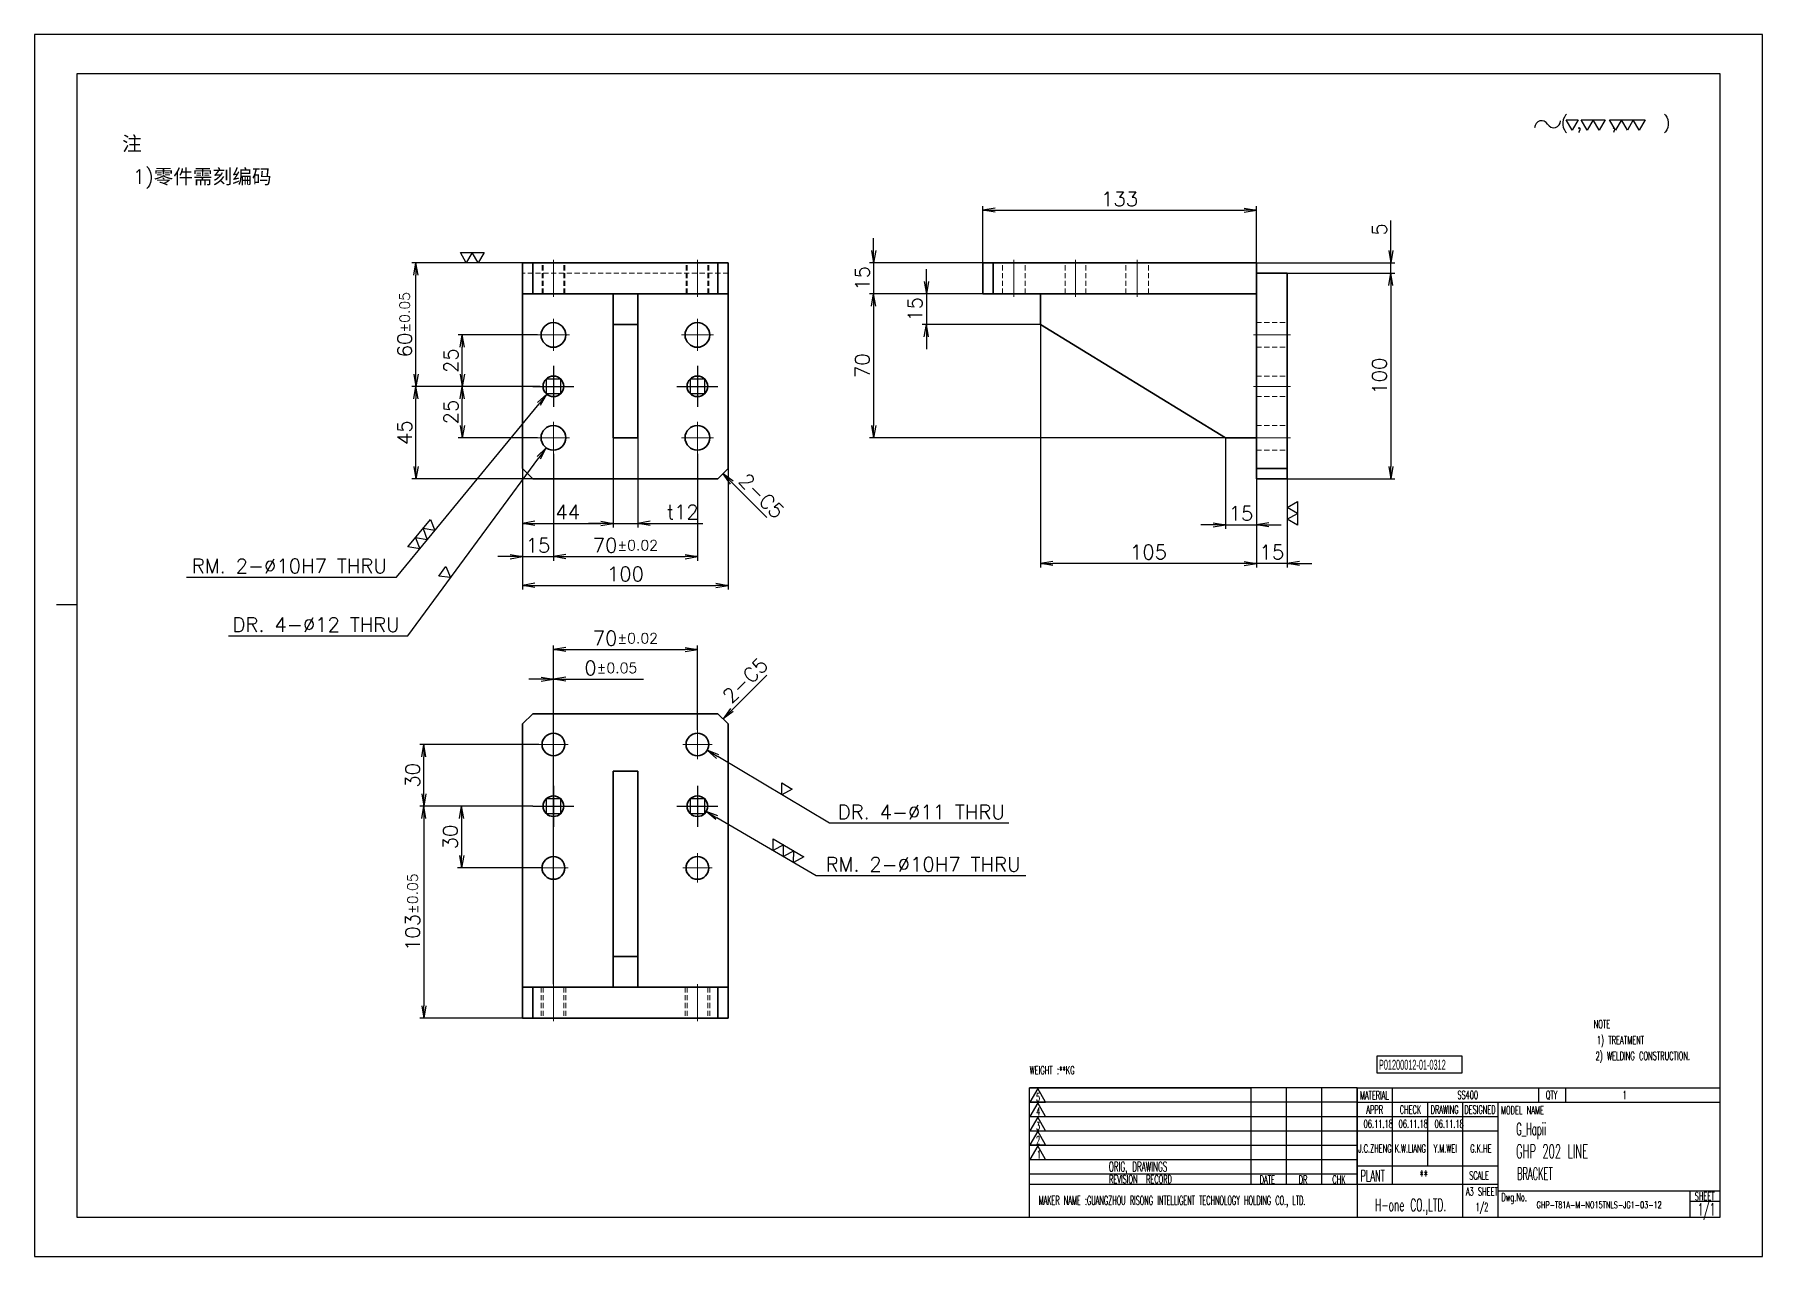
# Model space of a CAD drawing. Header units: millimetres. Extents: x 7914 to 16415, y -883 to 305.
# Drawn here: x 14845 to 15685, y -882 to -288 of the extents above; entities that cross this region are included whole.
import ezdxf
from ezdxf.enums import TextEntityAlignment as Align

# ---------------------------------------------------------------- set-up
doc = ezdxf.new("R2010")
doc.units = ezdxf.units.MM
doc.linetypes.add('CENTER-HOKUTO', pattern=[23, 20, -1, 1, -1])
doc.linetypes.add('HIDDEN-HOKUTO', pattern=[3.8, 2.5, -1.3])
doc.layers.add('AM_7', color=2, linetype='CENTER-HOKUTO', lineweight=30)
doc.layers.add('AM_HID', color=1, linetype='HIDDEN-HOKUTO', lineweight=25)
doc.layers.add('title_frame', color=7, linetype='Continuous')
doc.layers.add('word_dim', color=253, linetype='Continuous')
doc.styles.add('MX_NOTE_STANDARD', font='txt.shx', dxfattribs={"bigfont": 'bigfont.shx'})
doc.styles.get("Standard").update_dxf_attribs({"font": 'romans.shx', "bigfont": 'bigfont.shx'})
doc.dimstyles.new('RS1-2', dxfattribs={"dimscale": 2, "dimtxt": 3.5, "dimasz": 3, "dimexe": 1, "dimexo": 0, "dimgap": 1, "dimtad": 3, "dimdsep": 46, "dimtxsty": 'Standard', "dimblk1": 'OPEN', "dimblk2": 'OPEN', "dimsah": 1, "dimcen": 0, "dimclrd": 256, "dimclre": 256, "dimclrt": 3, "dimadec": 0, "dimazin": 0, "dimtfac": 1, "dimtmove": 0, "dimatfit": 3, "dimldrblk": 'OPEN', "dimfxl": 0, "dimtolj": 1, "dimtzin": 0, "dimarcsym": 0})

msp = doc.modelspace()

# ---------------------------------------------------------------- texts
at = {"ltscale": 2, "char_height": 7, "attachment_point": 1}
for s, insert, width in [('{\\fSimSun|b0|i0|c134|p2;\\C3;注}', (14887.746, -337.623), 20.72938), ('{\\Fromans,bigfont|c134;\\C3;1)\\fSimSun|b0|i0|c134|p2;零件需刻编码}', (14892.877, -353.639), 193.81227)]:
    msp.add_mtext(s, dxfattribs=dict(at, insert=insert, width=width))
at = {"linetype": 'Continuous', "insert": (15565.467, -821.144), "char_height": 6, "width": 101.8, "attachment_point": 4}
msp.add_mtext('{\\W0.5;\\C3;G_Hapii }', dxfattribs=at)
at = {"color": 3, "linetype": 'Continuous', "insert": (15575.378, -855.46), "char_height": 3.2, "width": 74.26275, "attachment_point": 1}
msp.add_mtext('{\\W0.65;GHP-T81A-M-NO15TNLS-JG1-03-12}', dxfattribs=at)
at = {"layer": 'title_frame', "color": 3, "style": 'MX_NOTE_STANDARD'}
for s, height, width, p in [('NOTE', 4, 0.5341, (15603.121, -771.186)), ('1) TREATMENT', 4, 0.5341, (15604.676, -778.979)), ('2) WELDING CONSTRUCTION.', 4, 0.5341, (15604.073, -786.619)), ('WEIGHT :**KG ', 3.92, 0.545, (15328.912, -793.553)), ('SS400', 3.9456, 0.5341, (15536.86, -805.588)), ('1', 3.946, 0.5341, (15617.115, -805.588)), ('06.11.18', 3.8, 0.5341, (15491.287, -819.537)), ('06.11.18', 3.8, 0.5341, (15508.31, -819.537)), ('06.11.18', 3.8, 0.5341, (15525.745, -819.537)), ('GHP 202 LINE', 6.6, 0.5341, (15565.391, -834.283)), ('BRACKET', 5.88, 0.5, (15565.887, -844.811)), ('**', 5.48, 0.5341, (15518.499, -845.646)), ('H-one CO.,LTD.', 6, 0.5341, (15496.825, -860.086)), ('A3 SHEET', 3.9456, 0.5341, (15540.972, -852.538)), ('1/2', 3.9456, 0.5341, (15545.676, -860.047)), ('1/1', 6, 0.5341, (15653.727, -862.233))]:
    msp.add_text(s, height=height, dxfattribs=dict(at, width=width)).set_placement(p)
at = {"layer": 'title_frame', "color": 3, "style": 'MX_NOTE_STANDARD', "width": 0.5341}
for s, p in [('J.C.ZHENG', (15496.777, -832.772)), ('K.W.LIANG', (15513.967, -832.815)), ('Y.M.WEI', (15530.926, -832.808)), ('G.K.HE', (15548.267, -832.815))]:
    msp.add_text(s, height=3.9456, dxfattribs=at).set_placement(p, align=Align.BOTTOM_CENTER)
at = {"layer": 'title_frame', "color": 3, "insert": (15498.733, -786.476), "char_height": 4.9, "width": 8.2214, "attachment_point": 1, "style": 'MX_NOTE_STANDARD'}
msp.add_mtext('{\\f3 of 9 Barcode|b0|i0|c0|p82;\\W0.5;P01200012-01-0312}', dxfattribs=at)
at = {"layer": 'word_dim', "color": 3, "linetype": 'Continuous', "ltscale": 2}
for rotation, p in [(315, (15186.898, -505.635)), (45, (15183.898, -613.753))]:
    msp.add_text('2-C5', height=7, rotation=rotation, dxfattribs=at).set_placement(p)

# ---------------------------------------------------------------- blocks, each defined once
blk = doc.blocks.new('A$C404331B6')
at = {"layer": 'title_frame'}
for p, q in [((0, -31.5), (0, 0)), ((0, 0), (53.9, 0)), ((79.62, 0), (0, 0)), ((53.9, -23.5), (53.9, 0)), ((62.48, -23.5), (62.48, 0)), ((62.48, -23.5), (62.48, 0)), ((71.05, -23.5), (71.05, 0)), ((71.05, -23.5), (71.05, 0)), ((79.62, 0), (79.62, -31.5)), ((79.62, 0), (167.83, 0)), ((88.2, -23.5), (88.2, 0)), ((123.73, 0), (123.73, -3.5)), ((130.3, 0), (130.3, -3.5)), ((53.9, -3.5), (0, -3.5)), ((79.62, -3.5), (0, -3.5)), ((1.98, -0.12), (0.1, -3.45)), ((0.1, -3.45), (3.86, -3.45)), ((1.98, -3.6), (0.1, -6.92)), ((3.86, -3.45), (1.98, -0.12)), ((3.86, -6.92), (1.98, -3.6)), ((79.62, -3.5), (167.83, -3.5)), ((96.78, -18.9), (96.78, -3.5)), ((105.35, -31.5), (105.35, -3.5)), ((113.92, -31.5), (113.92, -3.5)), ((53.9, -7), (0, -7)), ((79.62, -7), (0, -7)), ((0.1, -6.92), (3.86, -6.92)), ((1.98, -7.13), (0.1, -10.45)), ((3.86, -10.45), (1.98, -7.13)), ((113.92, -7), (79.62, -7)), ((53.9, -10.5), (0, -10.5)), ((79.62, -10.5), (0, -10.5)), ((0.1, -10.45), (3.86, -10.45)), ((1.98, -10.54), (0.1, -13.87)), ((3.86, -13.87), (1.98, -10.54)), ((113.92, -10.5), (79.62, -10.5)), ((53.9, -14), (0, -14)), ((79.62, -14), (0, -14)), ((0.1, -13.87), (3.86, -13.87)), ((1.98, -14.07), (0.1, -17.4)), ((3.86, -17.4), (1.98, -14.07)), ((53.9, -17.5), (0, -17.5)), ((79.62, -17.5), (0, -17.5)), ((53.9, -21), (0, -21)), ((79.62, -21), (0, -21)), ((0.1, -17.4), (3.86, -17.4)), ((79.62, -18.9), (113.92, -18.9)), ((79.62, -23.5), (0, -23.5)), ((113.92, -23.5), (79.62, -23.5)), ((113.92, -25), (167.83, -25)), ((160.48, -25), (160.48, -31.5)), ((160.48, -27.5), (167.83, -27.5)), ((167.83, -31.5), (0, -31.5))]:
    blk.add_line(p, q, dxfattribs=at)
at = {"layer": 'title_frame', "color": 3, "style": 'MX_NOTE_STANDARD', "width": 0.5341}
for s, height, p in [('5', 1.92, (1.59, -3.22)), ('MATERIAL', 1.973, (80.3, -2.79)), ('QTY', 1.973, (125.5, -2.7)), ('4', 1.92, (1.59, -6.7)), ('3', 1.92, (1.59, -10.23)), ('APPR', 1.973, (81.89, -6.26)), ('CHECK', 1.973, (89.99, -6.26)), ('DRAWING', 1.973, (97.51, -6.26)), ('DESIGNED', 1.973, (105.7, -6.26)), ('MODEL NAME', 1.973, (114.63, -6.41)), ('2', 1.92, (1.59, -13.64)), ('1', 1.92, (1.78, -17.17)), ('ORIG, DRAWINGS', 2.4112, (19.27, -20.34)), ('PLANT', 2.74, (80.46, -22.73)), ('SCALE', 1.973, (106.88, -22.28)), ('REVISION  RECORD', 1.9728, (19.32, -23.18)), ('DATE', 1.973, (55.94, -23.26)), ('DR', 1.973, (65.43, -23.27)), ('CHK', 1.973, (73.61, -23.23)), ('MAKER NAME :GUANGZHOU RISONG INTELLIGENT TECHNOLOGY HOLDING CO., LTD.', 2.16, (2.22, -28.43)), ('Dwg.No.', 1.973, (114.71, -27.52)), ('SHEET', 1.973, (161.71, -27.29))]:
    blk.add_text(s, height=height, dxfattribs=at).set_placement(p)
blk = doc.blocks.new('shiage0')
at = {"layer": 'word_dim', "color": 3, "linetype": 'Continuous'}
for centre, start, end in [((1.69, 0), 30, 180), ((4.61, 1.69), 210, 0)]:
    blk.add_arc(centre, 1.69, start, end, dxfattribs=at)
blk = doc.blocks.new('10')
at = {"layer": 'title_frame', "color": 3, "linetype": 'Continuous'}
for points in [[(9.63, 2.65), (8.18, 5.15), (11.07, 5.15)], [(13.31, 2.65), (11.86, 5.15), (17.64, 5.15), (16.2, 2.65), (14.75, 5.15)], [(20.17, 2.65), (18.73, 5.15), (27.4, 5.15), (25.95, 2.65), (24.51, 5.15), (23.06, 2.65), (21.62, 5.15)]]:
    blk.add_lwpolyline(points, close=True, dxfattribs=at)
blk.add_blockref('shiage0', (0.52, 3.24), dxfattribs=at)
blk.add_text('( ,   ,     )', height=3, dxfattribs=at).set_placement((6.84, 2.97))
blk = doc.blocks.new('_Open')
at = {"color": 0, "lineweight": -2}
for p, q in [((-1, 0.17), (0, 0)), ((-1, -0.17), (0, 0)), ((0, 0), (-1, 0))]:
    blk.add_line(p, q, dxfattribs=at)
blk = doc.blocks.new('*D218')
at = {"layer": 'DEFPOINTS', "color": 0, "linetype": 'Continuous', "ltscale": 2}
for p in [(15082.4, -499.13), (15182.4, -499.13), (15182.4, -555.9)]:
    blk.add_point(p, dxfattribs=at)
at = {"layer": 'word_dim', "linetype": 'Continuous', "lineweight": -2, "ltscale": 2}
for p, q in [((15082.4, -499.13), (15082.4, -557.9)), ((15182.4, -499.13), (15182.4, -557.9)), ((15088.4, -555.9), (15176.4, -555.9))]:
    blk.add_line(p, q, dxfattribs=at)
at = {"layer": 'word_dim', "linetype": 'Continuous', "lineweight": -2, "ltscale": 2, "xscale": 6, "yscale": 6, "zscale": 6, "rotation": 180}
blk.add_blockref('_Open', (15082.4, -555.9), dxfattribs=at)
at = {"layer": 'word_dim', "linetype": 'Continuous', "lineweight": -2, "ltscale": 2, "xscale": 6, "yscale": 6, "zscale": 6}
blk.add_blockref('_Open', (15182.4, -555.9), dxfattribs=at)
at = {"layer": 'word_dim', "color": 3, "linetype": 'Continuous', "ltscale": 2, "insert": (15132.4, -550.4), "char_height": 7, "attachment_point": 5}
blk.add_mtext('\\A1;100', dxfattribs=at)
blk = doc.blocks.new('*D219')
at = {"layer": 'DEFPOINTS', "color": 0, "linetype": 'Continuous', "ltscale": 2}
for p in [(15454.18, -404.13), (15454.18, -504.13), (15504.49, -504.13)]:
    blk.add_point(p, dxfattribs=at)
at = {"layer": 'word_dim', "linetype": 'Continuous', "lineweight": -2, "ltscale": 2}
for p, q in [((15454.18, -404.13), (15506.49, -404.13)), ((15504.49, -410.13), (15504.49, -498.13)), ((15454.18, -504.13), (15506.49, -504.13))]:
    blk.add_line(p, q, dxfattribs=at)
at = {"layer": 'word_dim', "linetype": 'Continuous', "lineweight": -2, "ltscale": 2, "xscale": 6, "yscale": 6, "zscale": 6}
for p, rotation in [((15504.49, -404.13), 90), ((15504.49, -504.13), 270)]:
    blk.add_blockref('_Open', p, dxfattribs=dict(at, rotation=rotation))
at = {"layer": 'word_dim', "color": 3, "linetype": 'Continuous', "ltscale": 2, "insert": (15498.99, -454.13), "char_height": 7, "attachment_point": 5, "rotation": 90}
blk.add_mtext('\\A1;100', dxfattribs=at)
blk = doc.blocks.new('*D220')
at = {"layer": 'DEFPOINTS', "color": 0, "linetype": 'Continuous', "ltscale": 2}
for p in [(15439.18, -504.13), (15454.18, -504.13), (15439.18, -545.23)]:
    blk.add_point(p, dxfattribs=at)
at = {"layer": 'word_dim', "linetype": 'Continuous', "lineweight": -2, "ltscale": 2}
for p, q in [((15439.18, -504.13), (15439.18, -547.23)), ((15454.18, -504.13), (15454.18, -547.23)), ((15433.18, -545.23), (15427.18, -545.23)), ((15454.18, -545.23), (15439.18, -545.23)), ((15460.18, -545.23), (15466.18, -545.23))]:
    blk.add_line(p, q, dxfattribs=at)
at = {"layer": 'word_dim', "linetype": 'Continuous', "lineweight": -2, "ltscale": 2, "xscale": 6, "yscale": 6, "zscale": 6}
blk.add_blockref('_Open', (15439.18, -545.23), dxfattribs=at)
at = {"layer": 'word_dim', "linetype": 'Continuous', "lineweight": -2, "ltscale": 2, "xscale": 6, "yscale": 6, "zscale": 6, "rotation": 180}
blk.add_blockref('_Open', (15454.18, -545.23), dxfattribs=at)
at = {"layer": 'word_dim', "color": 3, "linetype": 'Continuous', "ltscale": 2, "insert": (15446.68, -539.73), "char_height": 7, "attachment_point": 5}
blk.add_mtext('\\A1;15', dxfattribs=at)
blk = doc.blocks.new('*D221')
at = {"layer": 'DEFPOINTS', "color": 0, "linetype": 'Continuous', "ltscale": 2}
for p in [(15439.18, -373.49), (15439.18, -399.13), (15306.18, -406.63)]:
    blk.add_point(p, dxfattribs=at)
at = {"layer": 'word_dim', "linetype": 'Continuous', "lineweight": -2, "ltscale": 2}
for p, q in [((15306.18, -406.63), (15306.18, -371.49)), ((15312.18, -373.49), (15433.18, -373.49)), ((15439.18, -399.13), (15439.18, -371.49))]:
    blk.add_line(p, q, dxfattribs=at)
at = {"layer": 'word_dim', "linetype": 'Continuous', "lineweight": -2, "ltscale": 2, "xscale": 6, "yscale": 6, "zscale": 6, "rotation": 180}
blk.add_blockref('_Open', (15306.18, -373.49), dxfattribs=at)
at = {"layer": 'word_dim', "linetype": 'Continuous', "lineweight": -2, "ltscale": 2, "xscale": 6, "yscale": 6, "zscale": 6}
blk.add_blockref('_Open', (15439.18, -373.49), dxfattribs=at)
at = {"layer": 'word_dim', "color": 3, "linetype": 'Continuous', "ltscale": 2, "insert": (15372.68, -367.99), "char_height": 7, "attachment_point": 5}
blk.add_mtext('\\A1;133', dxfattribs=at)
blk = doc.blocks.new('*D222')
at = {"layer": 'DEFPOINTS', "color": 0, "linetype": 'Continuous', "ltscale": 2}
for p in [(15306.18, -399.13), (15253.08, -414.13), (15306.18, -414.13)]:
    blk.add_point(p, dxfattribs=at)
at = {"layer": 'word_dim', "linetype": 'Continuous', "lineweight": -2, "ltscale": 2}
for p, q in [((15253.08, -393.13), (15253.08, -387.13)), ((15306.18, -399.13), (15251.08, -399.13)), ((15253.08, -399.13), (15253.08, -414.13)), ((15306.18, -414.13), (15251.08, -414.13)), ((15253.08, -420.13), (15253.08, -426.13))]:
    blk.add_line(p, q, dxfattribs=at)
at = {"layer": 'word_dim', "linetype": 'Continuous', "lineweight": -2, "ltscale": 2, "xscale": 6, "yscale": 6, "zscale": 6}
for p, rotation in [((15253.08, -399.13), 270), ((15253.08, -414.13), 90)]:
    blk.add_blockref('_Open', p, dxfattribs=dict(at, rotation=rotation))
at = {"layer": 'word_dim', "color": 3, "linetype": 'Continuous', "ltscale": 2, "insert": (15247.58, -406.63), "char_height": 7, "attachment_point": 5, "rotation": 90}
blk.add_mtext('\\A1;15', dxfattribs=at)
blk = doc.blocks.new('*D223')
at = {"layer": 'DEFPOINTS', "color": 0, "linetype": 'Continuous', "ltscale": 2}
for p in [(15439.18, -399.13), (15454.18, -404.13), (15504.49, -404.13)]:
    blk.add_point(p, dxfattribs=at)
at = {"layer": 'word_dim', "linetype": 'Continuous', "lineweight": -2, "ltscale": 2}
for p, q in [((15504.49, -393.13), (15504.49, -378.47)), ((15439.18, -399.13), (15506.49, -399.13)), ((15504.49, -404.13), (15504.49, -399.13)), ((15454.18, -404.13), (15506.49, -404.13)), ((15504.49, -410.13), (15504.49, -416.13))]:
    blk.add_line(p, q, dxfattribs=at)
at = {"layer": 'word_dim', "linetype": 'Continuous', "lineweight": -2, "ltscale": 2, "xscale": 6, "yscale": 6, "zscale": 6}
for p, rotation in [((15504.49, -399.13), 270), ((15504.49, -404.13), 90)]:
    blk.add_blockref('_Open', p, dxfattribs=dict(at, rotation=rotation))
at = {"layer": 'word_dim', "color": 3, "linetype": 'Continuous', "ltscale": 2, "insert": (15498.99, -382.8), "char_height": 7, "attachment_point": 5, "rotation": 90}
blk.add_mtext('\\A1;5', dxfattribs=at)
blk = doc.blocks.new('MARK_10PIN')
at = {"color": 3, "linetype": 'Continuous'}
blk.add_lwpolyline([(-3.54, 3.54), (-3.54, -3.54), (3.54, -3.54), (3.54, 3.54)], close=True, dxfattribs=at)
blk.add_circle((0, 0), 5, dxfattribs=at)
blk = doc.blocks.new('MARK_CENTER')
at = {"color": 2, "linetype": 'CENTER-HOKUTO'}
for p, q in [((0, 10), (0, -10)), ((-10, 0), (10, 0))]:
    blk.add_line(p, q, dxfattribs=at)
blk = doc.blocks.new('*D224')
at = {"layer": 'DEFPOINTS', "color": 0, "linetype": 'Continuous', "ltscale": 2}
for p in [(15334.18, -414.13), (15253.08, -484.13), (15424.18, -484.13)]:
    blk.add_point(p, dxfattribs=at)
at = {"layer": 'word_dim', "linetype": 'Continuous', "lineweight": -2, "ltscale": 2}
for p, q in [((15334.18, -414.13), (15251.08, -414.13)), ((15253.08, -420.13), (15253.08, -478.13)), ((15424.18, -484.13), (15251.08, -484.13))]:
    blk.add_line(p, q, dxfattribs=at)
at = {"layer": 'word_dim', "linetype": 'Continuous', "lineweight": -2, "ltscale": 2, "xscale": 6, "yscale": 6, "zscale": 6}
for p, rotation in [((15253.08, -414.13), 90), ((15253.08, -484.13), 270)]:
    blk.add_blockref('_Open', p, dxfattribs=dict(at, rotation=rotation))
at = {"layer": 'word_dim', "color": 3, "linetype": 'Continuous', "ltscale": 2, "insert": (15247.58, -449.13), "char_height": 7, "attachment_point": 5, "rotation": 90}
blk.add_mtext('\\A1;70', dxfattribs=at)
blk = doc.blocks.new('*D225')
at = {"layer": 'DEFPOINTS', "color": 0, "linetype": 'Continuous', "ltscale": 2}
for p in [(15334.18, -414.13), (15278.71, -429.13), (15334.18, -429.13)]:
    blk.add_point(p, dxfattribs=at)
at = {"layer": 'word_dim', "linetype": 'Continuous', "lineweight": -2, "ltscale": 2}
for p, q in [((15278.71, -408.13), (15278.71, -402.13)), ((15334.18, -414.13), (15276.71, -414.13)), ((15278.71, -414.13), (15278.71, -429.13)), ((15334.18, -429.13), (15276.71, -429.13)), ((15278.71, -435.13), (15278.71, -441.13))]:
    blk.add_line(p, q, dxfattribs=at)
at = {"layer": 'word_dim', "linetype": 'Continuous', "lineweight": -2, "ltscale": 2, "xscale": 6, "yscale": 6, "zscale": 6}
for p, rotation in [((15278.71, -414.13), 270), ((15278.71, -429.13), 90)]:
    blk.add_blockref('_Open', p, dxfattribs=dict(at, rotation=rotation))
at = {"layer": 'word_dim', "color": 3, "linetype": 'Continuous', "ltscale": 2, "insert": (15273.21, -421.63), "char_height": 7, "attachment_point": 5, "rotation": 90}
blk.add_mtext('\\A1;15', dxfattribs=at)
blk = doc.blocks.new('*D226')
at = {"layer": 'DEFPOINTS', "color": 0, "linetype": 'Continuous', "ltscale": 2}
for p in [(15334.18, -429.13), (15439.18, -484.13), (15334.18, -545.23)]:
    blk.add_point(p, dxfattribs=at)
at = {"layer": 'word_dim', "linetype": 'Continuous', "lineweight": -2, "ltscale": 2}
for p, q in [((15334.18, -429.13), (15334.18, -547.23)), ((15439.18, -484.13), (15439.18, -547.23)), ((15433.18, -545.23), (15340.18, -545.23))]:
    blk.add_line(p, q, dxfattribs=at)
at = {"layer": 'word_dim', "linetype": 'Continuous', "lineweight": -2, "ltscale": 2, "xscale": 6, "yscale": 6, "zscale": 6, "rotation": 180}
blk.add_blockref('_Open', (15334.18, -545.23), dxfattribs=at)
at = {"layer": 'word_dim', "linetype": 'Continuous', "lineweight": -2, "ltscale": 2, "xscale": 6, "yscale": 6, "zscale": 6}
blk.add_blockref('_Open', (15439.18, -545.23), dxfattribs=at)
at = {"layer": 'word_dim', "color": 3, "linetype": 'Continuous', "ltscale": 2, "insert": (15386.68, -539.73), "char_height": 7, "attachment_point": 5}
blk.add_mtext('\\A1;105', dxfattribs=at)
blk = doc.blocks.new('*D227')
at = {"layer": 'DEFPOINTS', "color": 0, "linetype": 'Continuous', "ltscale": 2}
for p in [(15424.18, -484.13), (15439.18, -484.13), (15439.18, -526.42)]:
    blk.add_point(p, dxfattribs=at)
at = {"layer": 'word_dim', "linetype": 'Continuous', "lineweight": -2, "ltscale": 2}
for p, q in [((15424.18, -484.13), (15424.18, -528.42)), ((15439.18, -484.13), (15439.18, -528.42)), ((15418.18, -526.42), (15412.18, -526.42)), ((15424.18, -526.42), (15439.18, -526.42)), ((15445.18, -526.42), (15451.18, -526.42))]:
    blk.add_line(p, q, dxfattribs=at)
at = {"layer": 'word_dim', "linetype": 'Continuous', "lineweight": -2, "ltscale": 2, "xscale": 6, "yscale": 6, "zscale": 6}
blk.add_blockref('_Open', (15424.18, -526.42), dxfattribs=at)
at = {"layer": 'word_dim', "linetype": 'Continuous', "lineweight": -2, "ltscale": 2, "xscale": 6, "yscale": 6, "zscale": 6, "rotation": 180}
blk.add_blockref('_Open', (15439.18, -526.42), dxfattribs=at)
at = {"layer": 'word_dim', "color": 3, "linetype": 'Continuous', "ltscale": 2, "insert": (15431.68, -520.92), "char_height": 7, "attachment_point": 5}
blk.add_mtext('\\A1;15', dxfattribs=at)
blk = doc.blocks.new('*D228')
at = {"layer": 'DEFPOINTS', "color": 0, "linetype": 'Continuous', "ltscale": 2}
for p in [(15126.4, -484.13), (15082.4, -494.94), (15126.4, -525.73)]:
    blk.add_point(p, dxfattribs=at)
at = {"layer": 'word_dim', "linetype": 'Continuous', "lineweight": -2, "ltscale": 2}
for p, q in [((15126.4, -484.13), (15126.4, -527.73)), ((15082.4, -494.94), (15082.4, -527.73)), ((15088.4, -525.73), (15120.4, -525.73))]:
    blk.add_line(p, q, dxfattribs=at)
at = {"layer": 'word_dim', "linetype": 'Continuous', "lineweight": -2, "ltscale": 2, "xscale": 6, "yscale": 6, "zscale": 6, "rotation": 180}
blk.add_blockref('_Open', (15082.4, -525.73), dxfattribs=at)
at = {"layer": 'word_dim', "linetype": 'Continuous', "lineweight": -2, "ltscale": 2, "xscale": 6, "yscale": 6, "zscale": 6}
blk.add_blockref('_Open', (15126.4, -525.73), dxfattribs=at)
at = {"layer": 'word_dim', "color": 3, "linetype": 'Continuous', "ltscale": 2, "insert": (15104.4, -520.23), "char_height": 7, "attachment_point": 5}
blk.add_mtext('\\A1;44', dxfattribs=at)
blk = doc.blocks.new('*D229')
at = {"layer": 'DEFPOINTS', "color": 0, "linetype": 'Continuous', "ltscale": 2}
for p in [(15126.4, -484.13), (15138.4, -484.13), (15138.4, -525.73)]:
    blk.add_point(p, dxfattribs=at)
at = {"layer": 'word_dim', "linetype": 'Continuous', "lineweight": -2, "ltscale": 2}
for p, q in [((15126.4, -484.13), (15126.4, -527.73)), ((15138.4, -484.13), (15138.4, -527.73)), ((15120.4, -525.73), (15114.4, -525.73)), ((15126.4, -525.73), (15138.4, -525.73)), ((15144.4, -525.73), (15170.06, -525.73))]:
    blk.add_line(p, q, dxfattribs=at)
at = {"layer": 'word_dim', "linetype": 'Continuous', "lineweight": -2, "ltscale": 2, "xscale": 6, "yscale": 6, "zscale": 6}
blk.add_blockref('_Open', (15126.4, -525.73), dxfattribs=at)
at = {"layer": 'word_dim', "linetype": 'Continuous', "lineweight": -2, "ltscale": 2, "xscale": 6, "yscale": 6, "zscale": 6, "rotation": 180}
blk.add_blockref('_Open', (15138.4, -525.73), dxfattribs=at)
at = {"layer": 'word_dim', "color": 3, "linetype": 'Continuous', "ltscale": 2, "insert": (15160.23, -520.23), "char_height": 7, "attachment_point": 5}
blk.add_mtext('\\A1;t12', dxfattribs=at)
blk = doc.blocks.new('*D230')
at = {"layer": 'DEFPOINTS', "color": 0, "linetype": 'Continuous', "ltscale": 2}
for p in [(15082.4, -494.94), (15097.4, -491.93), (15097.4, -541.9)]:
    blk.add_point(p, dxfattribs=at)
at = {"layer": 'word_dim', "linetype": 'Continuous', "lineweight": -2, "ltscale": 2}
for p, q in [((15082.4, -494.94), (15082.4, -543.9)), ((15097.4, -491.93), (15097.4, -543.9)), ((15076.4, -541.9), (15070.4, -541.9)), ((15082.4, -541.9), (15097.4, -541.9)), ((15103.4, -541.9), (15109.4, -541.9))]:
    blk.add_line(p, q, dxfattribs=at)
at = {"layer": 'word_dim', "linetype": 'Continuous', "lineweight": -2, "ltscale": 2, "xscale": 6, "yscale": 6, "zscale": 6}
blk.add_blockref('_Open', (15082.4, -541.9), dxfattribs=at)
at = {"layer": 'word_dim', "linetype": 'Continuous', "lineweight": -2, "ltscale": 2, "xscale": 6, "yscale": 6, "zscale": 6, "rotation": 180}
blk.add_blockref('_Open', (15097.4, -541.9), dxfattribs=at)
at = {"layer": 'word_dim', "color": 3, "linetype": 'Continuous', "ltscale": 2, "insert": (15089.9, -536.4), "char_height": 7, "attachment_point": 5}
blk.add_mtext('\\A1;15', dxfattribs=at)
blk = doc.blocks.new('*D231')
at = {"layer": 'DEFPOINTS', "color": 0, "linetype": 'Continuous', "ltscale": 2}
for p in [(15097.4, -491.93), (15167.4, -491.93), (15167.4, -541.9)]:
    blk.add_point(p, dxfattribs=at)
at = {"layer": 'word_dim', "linetype": 'Continuous', "lineweight": -2, "ltscale": 2}
for p, q in [((15097.4, -491.93), (15097.4, -543.9)), ((15167.4, -491.93), (15167.4, -543.9)), ((15103.4, -541.9), (15161.4, -541.9))]:
    blk.add_line(p, q, dxfattribs=at)
at = {"layer": 'word_dim', "linetype": 'Continuous', "lineweight": -2, "ltscale": 2, "xscale": 6, "yscale": 6, "zscale": 6, "rotation": 180}
blk.add_blockref('_Open', (15097.4, -541.9), dxfattribs=at)
at = {"layer": 'word_dim', "linetype": 'Continuous', "lineweight": -2, "ltscale": 2, "xscale": 6, "yscale": 6, "zscale": 6}
blk.add_blockref('_Open', (15167.4, -541.9), dxfattribs=at)
at = {"layer": 'word_dim', "color": 3, "linetype": 'Continuous', "ltscale": 2, "insert": (15132.4, -536.4), "char_height": 7, "attachment_point": 5}
blk.add_mtext('\\A1;70{\\H0.715x;%%p0.02}', dxfattribs=at)
blk = doc.blocks.new('*D232')
at = {"layer": 'DEFPOINTS', "color": 0, "linetype": 'Continuous', "ltscale": 2}
for p in [(15030.59, -459.13), (15090.9, -459.13), (15087.4, -504.13)]:
    blk.add_point(p, dxfattribs=at)
at = {"layer": 'word_dim', "linetype": 'Continuous', "lineweight": -2, "ltscale": 2}
for p, q in [((15090.9, -459.13), (15028.59, -459.13)), ((15030.59, -498.13), (15030.59, -465.13)), ((15087.4, -504.13), (15028.59, -504.13))]:
    blk.add_line(p, q, dxfattribs=at)
at = {"layer": 'word_dim', "linetype": 'Continuous', "lineweight": -2, "ltscale": 2, "xscale": 6, "yscale": 6, "zscale": 6}
for p, rotation in [((15030.59, -459.13), 90), ((15030.59, -504.13), 270)]:
    blk.add_blockref('_Open', p, dxfattribs=dict(at, rotation=rotation))
at = {"layer": 'word_dim', "color": 3, "linetype": 'Continuous', "ltscale": 2, "insert": (15025.09, -481.63), "char_height": 7, "attachment_point": 5, "rotation": 90}
blk.add_mtext('\\A1;45', dxfattribs=at)
blk = doc.blocks.new('*D233')
at = {"layer": 'DEFPOINTS', "color": 0, "linetype": 'Continuous', "ltscale": 2}
for p in [(15053.08, -459.13), (15090.9, -459.13), (15089.6, -484.13)]:
    blk.add_point(p, dxfattribs=at)
at = {"layer": 'word_dim', "linetype": 'Continuous', "lineweight": -2, "ltscale": 2}
for p, q in [((15090.9, -459.13), (15051.08, -459.13)), ((15053.08, -478.13), (15053.08, -465.13)), ((15089.6, -484.13), (15051.08, -484.13))]:
    blk.add_line(p, q, dxfattribs=at)
at = {"layer": 'word_dim', "linetype": 'Continuous', "lineweight": -2, "ltscale": 2, "xscale": 6, "yscale": 6, "zscale": 6}
for p, rotation in [((15053.08, -459.13), 90), ((15053.08, -484.13), 270)]:
    blk.add_blockref('_Open', p, dxfattribs=dict(at, rotation=rotation))
at = {"layer": 'word_dim', "color": 3, "linetype": 'Continuous', "ltscale": 2, "insert": (15047.58, -471.63), "char_height": 7, "attachment_point": 5, "rotation": 90}
blk.add_mtext('\\A1;25', dxfattribs=at)
blk = doc.blocks.new('*D234')
at = {"layer": 'DEFPOINTS', "color": 0, "linetype": 'Continuous', "ltscale": 2}
for p in [(15053.08, -434.13), (15089.6, -434.13), (15087.4, -459.13)]:
    blk.add_point(p, dxfattribs=at)
at = {"layer": 'word_dim', "linetype": 'Continuous', "lineweight": -2, "ltscale": 2}
for p, q in [((15089.6, -434.13), (15051.08, -434.13)), ((15053.08, -453.13), (15053.08, -440.13)), ((15087.4, -459.13), (15051.08, -459.13))]:
    blk.add_line(p, q, dxfattribs=at)
at = {"layer": 'word_dim', "linetype": 'Continuous', "lineweight": -2, "ltscale": 2, "xscale": 6, "yscale": 6, "zscale": 6}
for p, rotation in [((15053.08, -434.13), 90), ((15053.08, -459.13), 270)]:
    blk.add_blockref('_Open', p, dxfattribs=dict(at, rotation=rotation))
at = {"layer": 'word_dim', "color": 3, "linetype": 'Continuous', "ltscale": 2, "insert": (15047.58, -446.63), "char_height": 7, "attachment_point": 5, "rotation": 90}
blk.add_mtext('\\A1;25', dxfattribs=at)
blk = doc.blocks.new('*D235')
at = {"layer": 'DEFPOINTS', "color": 0, "linetype": 'Continuous', "ltscale": 2}
for p in [(15030.59, -399.13), (15082.4, -399.13), (15090.9, -459.13)]:
    blk.add_point(p, dxfattribs=at)
at = {"layer": 'word_dim', "linetype": 'Continuous', "lineweight": -2, "ltscale": 2}
for p, q in [((15082.4, -399.13), (15028.59, -399.13)), ((15030.59, -453.13), (15030.59, -405.13)), ((15090.9, -459.13), (15028.59, -459.13))]:
    blk.add_line(p, q, dxfattribs=at)
at = {"layer": 'word_dim', "linetype": 'Continuous', "lineweight": -2, "ltscale": 2, "xscale": 6, "yscale": 6, "zscale": 6}
for p, rotation in [((15030.59, -399.13), 90), ((15030.59, -459.13), 270)]:
    blk.add_blockref('_Open', p, dxfattribs=dict(at, rotation=rotation))
at = {"layer": 'word_dim', "color": 3, "linetype": 'Continuous', "ltscale": 2, "insert": (15025.09, -429.13), "char_height": 7, "attachment_point": 5, "rotation": 90}
blk.add_mtext('\\A1;60{\\H0.715x;%%p0.05}', dxfattribs=at)
blk = doc.blocks.new('*D236')
at = {"layer": 'DEFPOINTS', "color": 0, "linetype": 'Continuous', "ltscale": 2}
for p in [(15100.57, -455.27), (15094.22, -463)]:
    blk.add_point(p, dxfattribs=at)
at = {"layer": 'word_dim', "linetype": 'Continuous', "lineweight": -2, "ltscale": 2}
for p, q in [((15021.07, -551.92), (15090.41, -467.63)), ((14919, -551.92), (15021.07, -551.92))]:
    blk.add_line(p, q, dxfattribs=at)
at = {"layer": 'word_dim', "linetype": 'Continuous', "lineweight": -2, "ltscale": 2, "xscale": 6, "yscale": 6, "zscale": 6, "rotation": 50.55653780491415}
blk.add_blockref('_Open', (15094.22, -463), dxfattribs=at)
at = {"layer": 'word_dim', "color": 3, "linetype": 'Continuous', "ltscale": 2, "insert": (14969.03, -546.42), "char_height": 7, "attachment_point": 5}
blk.add_mtext('\\A1;RM. 2-∅10H7 THRU', dxfattribs=at)
blk = doc.blocks.new('shiage3')
at = {"layer": 'word_dim', "color": 3, "linetype": 'Continuous'}
for p, q in [((-1.44, 2.5), (7.22, 2.5)), ((0, 0), (-1.44, 2.5)), ((1.44, 2.5), (0, 0)), ((2.89, 0), (1.44, 2.5)), ((4.33, 2.5), (2.89, 0)), ((5.77, 0), (4.33, 2.5)), ((7.22, 2.5), (5.77, 0))]:
    blk.add_line(p, q, dxfattribs=at)
blk = doc.blocks.new('*D237')
at = {"layer": 'DEFPOINTS', "color": 0, "linetype": 'Continuous', "ltscale": 2}
for p in [(15100.95, -479.3), (15093.84, -488.97)]:
    blk.add_point(p, dxfattribs=at)
at = {"layer": 'word_dim', "linetype": 'Continuous', "lineweight": -2, "ltscale": 2}
for p, q in [((15026.57, -580.43), (15090.29, -493.8)), ((14939.5, -580.43), (15026.57, -580.43))]:
    blk.add_line(p, q, dxfattribs=at)
at = {"layer": 'word_dim', "linetype": 'Continuous', "lineweight": -2, "ltscale": 2, "xscale": 6, "yscale": 6, "zscale": 6, "rotation": 53.66302399868208}
blk.add_blockref('_Open', (15093.84, -488.97), dxfattribs=at)
at = {"layer": 'word_dim', "color": 3, "linetype": 'Continuous', "ltscale": 2, "insert": (14982.04, -574.93), "char_height": 7, "attachment_point": 5}
blk.add_mtext('\\A1;DR. 4-∅12 THRU', dxfattribs=at)
blk = doc.blocks.new('shiage1')
at = {"layer": 'word_dim', "color": 3, "linetype": 'Continuous'}
for p, q in [((0, 0), (-1.44, 2.5)), ((-1.44, 2.5), (1.44, 2.5)), ((1.44, 2.5), (0, 0))]:
    blk.add_line(p, q, dxfattribs=at)
blk = doc.blocks.new('*D238')
at = {"layer": 'DEFPOINTS', "color": 0, "linetype": 'Continuous', "ltscale": 2}
for p in [(15097.4, -601.49), (15097.4, -626.1), (15097.4, -749.75)]:
    blk.add_point(p, dxfattribs=at)
at = {"layer": 'word_dim', "linetype": 'Continuous', "lineweight": -2, "ltscale": 2}
for p, q in [((15091.4, -601.49), (15085.4, -601.49)), ((15097.4, -749.75), (15097.4, -599.49)), ((15097.4, -626.1), (15097.4, -599.49)), ((15103.4, -601.49), (15141.23, -601.49))]:
    blk.add_line(p, q, dxfattribs=at)
at = {"layer": 'word_dim', "linetype": 'Continuous', "lineweight": -2, "ltscale": 2, "xscale": 6, "yscale": 6, "zscale": 6}
blk.add_blockref('_Open', (15097.4, -601.49), dxfattribs=at)
at = {"layer": 'word_dim', "linetype": 'Continuous', "lineweight": -2, "ltscale": 2, "xscale": 6, "yscale": 6, "zscale": 6, "rotation": 180}
blk.add_blockref('_Open', (15097.4, -601.49), dxfattribs=at)
at = {"layer": 'word_dim', "color": 3, "linetype": 'Continuous', "ltscale": 2, "insert": (15125.31, -595.99), "char_height": 7, "attachment_point": 5}
blk.add_mtext('\\A1;0{\\H0.715x;%%p0.05}', dxfattribs=at)
blk = doc.blocks.new('*D239')
at = {"layer": 'DEFPOINTS', "color": 0, "linetype": 'Continuous', "ltscale": 2}
for p in [(15087.4, -663.25), (15034.44, -766.25), (15084.9, -766.25)]:
    blk.add_point(p, dxfattribs=at)
at = {"layer": 'word_dim', "linetype": 'Continuous', "lineweight": -2, "ltscale": 2}
for p, q in [((15087.4, -663.25), (15032.44, -663.25)), ((15034.44, -669.25), (15034.44, -760.25)), ((15084.9, -766.25), (15032.44, -766.25))]:
    blk.add_line(p, q, dxfattribs=at)
at = {"layer": 'word_dim', "linetype": 'Continuous', "lineweight": -2, "ltscale": 2, "xscale": 6, "yscale": 6, "zscale": 6}
for p, rotation in [((15034.44, -663.25), 90), ((15034.44, -766.25), 270)]:
    blk.add_blockref('_Open', p, dxfattribs=dict(at, rotation=rotation))
at = {"layer": 'word_dim', "color": 3, "linetype": 'Continuous', "ltscale": 2, "insert": (15028.94, -714.75), "char_height": 7, "attachment_point": 5, "rotation": 90}
blk.add_mtext('\\A1;103{\\H0.715x;%%p0.05}', dxfattribs=at)
blk = doc.blocks.new('*D240')
at = {"layer": 'DEFPOINTS', "color": 0, "linetype": 'Continuous', "ltscale": 2}
for p in [(15167.4, -587.06), (15097.4, -626.1), (15167.4, -626.1)]:
    blk.add_point(p, dxfattribs=at)
at = {"layer": 'word_dim', "linetype": 'Continuous', "lineweight": -2, "ltscale": 2}
for p, q in [((15097.4, -626.1), (15097.4, -585.06)), ((15103.4, -587.06), (15161.4, -587.06)), ((15167.4, -626.1), (15167.4, -585.06))]:
    blk.add_line(p, q, dxfattribs=at)
at = {"layer": 'word_dim', "linetype": 'Continuous', "lineweight": -2, "ltscale": 2, "xscale": 6, "yscale": 6, "zscale": 6, "rotation": 180}
blk.add_blockref('_Open', (15097.4, -587.06), dxfattribs=at)
at = {"layer": 'word_dim', "linetype": 'Continuous', "lineweight": -2, "ltscale": 2, "xscale": 6, "yscale": 6, "zscale": 6}
blk.add_blockref('_Open', (15167.4, -587.06), dxfattribs=at)
at = {"layer": 'word_dim', "color": 3, "linetype": 'Continuous', "ltscale": 2, "insert": (15132.4, -581.56), "char_height": 7, "attachment_point": 5}
blk.add_mtext('\\A1;70{\\H0.715x;%%p0.02}', dxfattribs=at)
blk = doc.blocks.new('*D241')
at = {"layer": 'DEFPOINTS', "color": 0, "linetype": 'Continuous', "ltscale": 2}
for p in [(15034.44, -633.25), (15090.25, -633.25), (15087.4, -663.25)]:
    blk.add_point(p, dxfattribs=at)
at = {"layer": 'word_dim', "linetype": 'Continuous', "lineweight": -2, "ltscale": 2}
for p, q in [((15090.25, -633.25), (15032.44, -633.25)), ((15034.44, -657.25), (15034.44, -639.25)), ((15087.4, -663.25), (15032.44, -663.25))]:
    blk.add_line(p, q, dxfattribs=at)
at = {"layer": 'word_dim', "linetype": 'Continuous', "lineweight": -2, "ltscale": 2, "xscale": 6, "yscale": 6, "zscale": 6}
for p, rotation in [((15034.44, -633.25), 90), ((15034.44, -663.25), 270)]:
    blk.add_blockref('_Open', p, dxfattribs=dict(at, rotation=rotation))
at = {"layer": 'word_dim', "color": 3, "linetype": 'Continuous', "ltscale": 2, "insert": (15028.94, -648.25), "char_height": 7, "attachment_point": 5, "rotation": 90}
blk.add_mtext('\\A1;30', dxfattribs=at)
blk = doc.blocks.new('*D242')
at = {"layer": 'DEFPOINTS', "color": 0, "linetype": 'Continuous', "ltscale": 2}
for p in [(15087.4, -663.25), (15052.78, -693.25), (15091.9, -693.25)]:
    blk.add_point(p, dxfattribs=at)
at = {"layer": 'word_dim', "linetype": 'Continuous', "lineweight": -2, "ltscale": 2}
for p, q in [((15087.4, -663.25), (15050.78, -663.25)), ((15052.78, -669.25), (15052.78, -687.25)), ((15091.9, -693.25), (15050.78, -693.25))]:
    blk.add_line(p, q, dxfattribs=at)
at = {"layer": 'word_dim', "linetype": 'Continuous', "lineweight": -2, "ltscale": 2, "xscale": 6, "yscale": 6, "zscale": 6}
for p, rotation in [((15052.78, -663.25), 90), ((15052.78, -693.25), 270)]:
    blk.add_blockref('_Open', p, dxfattribs=dict(at, rotation=rotation))
at = {"layer": 'word_dim', "color": 3, "linetype": 'Continuous', "ltscale": 2, "insert": (15047.28, -678.25), "char_height": 7, "attachment_point": 5, "rotation": 90}
blk.add_mtext('\\A1;30', dxfattribs=at)
blk = doc.blocks.new('*D243')
at = {"layer": 'DEFPOINTS', "color": 0, "linetype": 'Continuous', "ltscale": 2}
for p in [(15163.08, -660.73), (15171.71, -665.78)]:
    blk.add_point(p, dxfattribs=at)
at = {"layer": 'word_dim', "linetype": 'Continuous', "lineweight": -2, "ltscale": 2}
for p, q in [((15225.07, -697.01), (15176.89, -668.81)), ((15327.13, -697.01), (15225.07, -697.01))]:
    blk.add_line(p, q, dxfattribs=at)
at = {"layer": 'word_dim', "linetype": 'Continuous', "lineweight": -2, "ltscale": 2, "xscale": 6, "yscale": 6, "zscale": 6, "rotation": 149.6577316051411}
blk.add_blockref('_Open', (15171.71, -665.78), dxfattribs=at)
at = {"layer": 'word_dim', "color": 3, "linetype": 'Continuous', "ltscale": 2, "insert": (15277.1, -691.51), "char_height": 7, "attachment_point": 5}
blk.add_mtext('\\A1;RM. 2-∅10H7 THRU', dxfattribs=at)
blk = doc.blocks.new('*D244')
at = {"layer": 'DEFPOINTS', "color": 0, "linetype": 'Continuous', "ltscale": 2}
for p in [(15162.67, -630.44), (15172.12, -636.07)]:
    blk.add_point(p, dxfattribs=at)
at = {"layer": 'word_dim', "linetype": 'Continuous', "lineweight": -2, "ltscale": 2}
for p, q in [((15231.69, -671.56), (15177.28, -639.14)), ((15318.75, -671.56), (15231.69, -671.56))]:
    blk.add_line(p, q, dxfattribs=at)
at = {"layer": 'word_dim', "linetype": 'Continuous', "lineweight": -2, "ltscale": 2, "xscale": 6, "yscale": 6, "zscale": 6, "rotation": 149.2085382854715}
blk.add_blockref('_Open', (15172.12, -636.07), dxfattribs=at)
at = {"layer": 'word_dim', "color": 3, "linetype": 'Continuous', "ltscale": 2, "insert": (15276.22, -666.06), "char_height": 7, "attachment_point": 5}
blk.add_mtext('\\A1;DR. 4-∅11 THRU', dxfattribs=at)

# ---------------------------------------------------------------- dimensions: what is measured, and where the dimension line sits
at = {"layer": 'word_dim', "linetype": 'Continuous', "ltscale": 2}
for base, p1, p2, picture, middle in [((15439.179, -373.493), (15306.179, -406.635), (15439.179, -399.135), '*D221', (15372.679, -367.993)), ((15334.179, -545.232), (15439.179, -484.135), (15334.179, -429.135), '*D226', (15386.679, -539.732)), ((15126.398, -525.733), (15082.398, -494.936), (15126.398, -484.135), '*D228', (15104.398, -520.233)), ((15439.179, -526.422), (15424.179, -484.135), (15439.179, -484.135), '*D227', (15431.679, -520.922)), ((15097.398, -541.897), (15082.398, -494.936), (15097.398, -491.935), '*D230', (15089.898, -536.397))]:
    dim = msp.add_linear_dim(base=base, p1=p1, p2=p2, dimstyle='RS1-2', dxfattribs=at)
    dim.commit()
    dim.dimension.update_dxf_attribs({"geometry": picture, "text_midpoint": middle})
dim = msp.add_linear_dim(base=(15504.486, -404.135), p1=(15439.179, -399.135), p2=(15454.179, -404.135), angle=90, dimstyle='RS1-2', dxfattribs=at)
dim.commit()
dim.dimension.update_dxf_attribs({"geometry": '*D223', "text_midpoint": (15504.486, -382.801), "dimtype": 160})
for base, p1, p2, picture, middle in [((15253.081, -414.135), (15306.179, -399.135), (15306.179, -414.135), '*D222', (15247.581, -406.635)), ((15278.714, -429.135), (15334.179, -414.135), (15334.179, -429.135), '*D225', (15273.214, -421.635)), ((15253.081, -484.135), (15334.179, -414.135), (15424.179, -484.135), '*D224', (15247.581, -449.135)), ((15053.075, -434.135), (15087.398, -459.135), (15089.598, -434.135), '*D234', (15047.575, -446.635)), ((15030.589, -459.135), (15087.398, -504.135), (15090.898, -459.135), '*D232', (15025.089, -481.635)), ((15053.075, -459.135), (15089.598, -484.135), (15090.898, -459.135), '*D233', (15047.575, -471.635)), ((15034.444, -633.253), (15087.398, -663.253), (15090.248, -633.253), '*D241', (15028.944, -648.253)), ((15052.78, -693.253), (15087.398, -663.253), (15091.898, -693.253), '*D242', (15047.28, -678.253))]:
    dim = msp.add_linear_dim(base=base, p1=p1, p2=p2, angle=90, dimstyle='RS1-2', dxfattribs=at)
    dim.commit()
    dim.dimension.update_dxf_attribs({"geometry": picture, "text_midpoint": middle})
for base, p1, p2, picture, middle in [((15030.589, -399.135), (15090.898, -459.135), (15082.398, -399.135), '*D235', (15025.089, -429.135)), ((15034.444, -766.253), (15087.398, -663.253), (15084.898, -766.253), '*D239', (15028.944, -714.753))]:
    dim = msp.add_linear_dim(base=base, p1=p1, p2=p2, angle=90, text='<>{\\H0.715x;%%p0.05}', dimstyle='RS1-2', dxfattribs=at)
    dim.commit()
    dim.dimension.update_dxf_attribs({"geometry": picture, "text_midpoint": middle})
at = {"layer": 'word_dim', "color": 3, "linetype": 'Continuous', "ltscale": 2}
dim = msp.add_linear_dim(base=(15504.486, -504.135), p1=(15454.179, -404.135), p2=(15454.179, -504.135), angle=90, dimstyle='RS1-2', dxfattribs=at)
dim.commit()
dim.dimension.update_dxf_attribs({"geometry": '*D219', "text_midpoint": (15498.986, -454.135)})
at = {"layer": 'word_dim', "linetype": 'Continuous', "ltscale": 2}
for p1, p2, text, picture, middle in [((15100.575, -455.273), (15094.221, -462.996), 'RM. 2-<>H7 THRU', '*D236', (14969.034, -551.918)), ((15100.953, -479.301), (15093.843, -488.968), 'DR. 4-<> THRU', '*D237', (14982.036, -580.425)), ((15162.673, -630.438), (15172.123, -636.069), 'DR. 4-<> THRU', '*D244', (15276.221, -671.565)), ((15163.083, -660.728), (15171.713, -665.779), 'RM. 2-<>H7 THRU', '*D243', (15277.101, -697.01))]:
    dim = msp.add_diameter_dim_2p(p1=p1, p2=p2, text=text, dimstyle='RS1-2', override={"dimtoh": 1, "dimtofl": 0}, dxfattribs=at)
    dim.commit()
    dim.dimension.update_dxf_attribs({"geometry": picture, "text_midpoint": middle, "dimtype": 163})
for base, p1, p2, text, picture, middle in [((15138.398, -525.733), (15126.398, -484.135), (15138.398, -484.135), 't<>', '*D229', (15160.231, -520.233)), ((15167.398, -541.897), (15097.398, -491.935), (15167.398, -491.935), '<>{\\H0.715x;%%p0.02}', '*D231', (15132.398, -536.397)), ((15167.398, -587.055), (15097.398, -626.103), (15167.398, -626.103), '<>{\\H0.715x;%%p0.02}', '*D240', (15132.398, -581.555))]:
    dim = msp.add_linear_dim(base=base, p1=p1, p2=p2, text=text, dimstyle='RS1-2', dxfattribs=at)
    dim.commit()
    dim.dimension.update_dxf_attribs({"geometry": picture, "text_midpoint": middle})
at = {"layer": 'word_dim', "color": 3, "linetype": 'Continuous', "ltscale": 2}
dim = msp.add_linear_dim(base=(15182.398, -555.896), p1=(15082.398, -499.135), p2=(15182.398, -499.135), dimstyle='RS1-2', dxfattribs=at)
dim.commit()
dim.dimension.update_dxf_attribs({"geometry": '*D218', "text_midpoint": (15132.398, -555.896), "dimtype": 160})
dim = msp.add_linear_dim(base=(15439.179, -545.232), p1=(15454.179, -504.135), p2=(15439.179, -504.135), dimstyle='RS1-2', dxfattribs=at)
dim.commit()
dim.dimension.update_dxf_attribs({"geometry": '*D220', "text_midpoint": (15446.679, -539.732)})
at = {"layer": 'word_dim', "linetype": 'Continuous', "ltscale": 2}
dim = msp.add_linear_dim(base=(15097.397942381, -601.494360116), p1=(15097.397942381, -749.753327084), p2=(15097.397942381, -626.103363705), text='<>{\\H0.715x;%%p0.05}', dimstyle='RS1-2', dxfattribs=at)
dim.commit()
dim.dimension.update_dxf_attribs({"geometry": '*D238', "text_midpoint": (15125.313775715, -601.494360116), "dimtype": 160})

# ---------------------------------------------------------------- linework, layer by layer
at = {"color": 7, "lineweight": 35, "ltscale": 0.375}
for p, q in [((15082.398, -399.135), (15082.398, -414.135)), ((15087.398, -399.135), (15087.398, -414.135)), ((15177.398, -414.135), (15177.398, -399.135)), ((15182.398, -414.135), (15182.398, -399.135)), ((15306.179, -414.135), (15306.179, -399.135)), ((15311.179, -414.135), (15311.179, -399.135)), ((15439.179, -399.135), (15439.179, -414.135)), ((15439.179, -404.135), (15454.179, -404.135)), ((15126.398, -429.135), (15126.398, -414.135)), ((15138.398, -414.135), (15138.398, -429.135)), ((15334.179, -414.135), (15334.179, -429.135)), ((15439.179, -484.135), (15424.179, -484.135)), ((15454.179, -499.135), (15439.179, -499.135)), ((15439.179, -504.135), (15454.179, -504.135)), ((15126.398, -751.253), (15126.398, -736.253)), ((15138.398, -751.253), (15138.398, -736.253)), ((15082.398, -751.253), (15082.398, -766.253)), ((15087.398, -766.253), (15087.398, -751.253)), ((15177.398, -751.253), (15177.398, -766.253)), ((15182.398, -766.253), (15182.398, -751.253))]:
    msp.add_line(p, q, dxfattribs=at)
at = {"color": 7, "lineweight": 35, "ltscale": 0.125}
for p, q in [((15082.398, -399.135), (15087.398, -399.135)), ((15177.398, -399.135), (15182.398, -399.135)), ((15306.179, -399.135), (15311.179, -399.135)), ((15087.398, -414.135), (15082.398, -414.135)), ((15182.398, -414.135), (15177.398, -414.135)), ((15311.179, -414.135), (15306.179, -414.135)), ((15439.179, -504.135), (15439.179, -499.135)), ((15454.179, -504.135), (15454.179, -499.135)), ((15082.398, -751.253), (15087.398, -751.253)), ((15177.398, -751.253), (15182.398, -751.253)), ((15082.398, -766.253), (15087.398, -766.253)), ((15177.398, -766.253), (15182.398, -766.253))]:
    msp.add_line(p, q, dxfattribs=at)
at = {"color": 7, "lineweight": 35}
for p, q in [((15087.398, -399.135), (15177.398, -399.135)), ((15439.179, -399.135), (15311.179, -399.135)), ((15082.398, -499.135), (15082.398, -404.135)), ((15439.179, -499.135), (15439.179, -404.135)), ((15454.179, -499.135), (15454.179, -404.135)), ((15177.398, -414.135), (15087.398, -414.135)), ((15182.398, -499.135), (15182.398, -414.135)), ((15439.179, -414.135), (15311.179, -414.135)), ((15439.179, -414.135), (15334.179, -414.135)), ((15439.179, -414.135), (15439.179, -484.135)), ((15126.398, -484.135), (15126.398, -429.135)), ((15138.398, -429.135), (15138.398, -484.135)), ((15334.179, -429.135), (15424.179, -484.135)), ((15087.398, -504.135), (15177.398, -504.135)), ((15177.398, -618.253), (15087.398, -618.253)), ((15082.398, -751.253), (15082.398, -623.253)), ((15182.398, -751.253), (15182.398, -623.253)), ((15126.398, -736.253), (15126.398, -646.253)), ((15138.398, -646.253), (15138.398, -736.253)), ((15126.398, -751.253), (15082.398, -751.253)), ((15087.398, -751.253), (15177.398, -751.253)), ((15182.398, -751.253), (15138.398, -751.253)), ((15177.398, -766.253), (15087.398, -766.253))]:
    msp.add_line(p, q, dxfattribs=at)
at = {"color": 7, "lineweight": 35, "ltscale": 0.3}
for p, q in [((15126.398, -429.135), (15138.398, -429.135)), ((15126.398, -484.135), (15138.398, -484.135)), ((15126.398, -646.253), (15138.398, -646.253)), ((15126.398, -736.253), (15138.398, -736.253)), ((15138.398, -751.253), (15126.398, -751.253))]:
    msp.add_line(p, q, dxfattribs=at)
at = {"color": 7, "lineweight": 35, "ltscale": 0.176777}
for p, q in [((15082.398, -499.135), (15087.398, -504.135)), ((15177.398, -504.135), (15182.398, -499.135)), ((15087.398, -618.253), (15082.398, -623.253)), ((15182.398, -623.253), (15177.398, -618.253))]:
    msp.add_line(p, q, dxfattribs=at)
at = {"color": 7, "lineweight": 35}
for centre, radius in [((15097.398, -434.135), 6), ((15167.398, -434.135), 6), ((15097.398, -459.135), 5), ((15167.398, -459.135), 5), ((15097.398, -484.135), 6), ((15167.398, -484.135), 6), ((15097.398, -633.253), 5.5), ((15167.398, -633.253), 5.5), ((15097.398, -663.253), 5), ((15167.398, -663.253), 5), ((15097.398, -693.253), 5.5), ((15167.398, -693.253), 5.5)]:
    msp.add_circle(centre, radius, dxfattribs=at)
at = {"layer": 'AM_7', "color": 2, "lineweight": 13}
for p, q in [((15097.398, -415.635), (15097.398, -397.635)), ((15167.398, -415.635), (15167.398, -397.635)), ((15321.179, -415.635), (15321.179, -397.635)), ((15351.179, -415.635), (15351.179, -397.635)), ((15381.179, -415.635), (15381.179, -397.635)), ((15097.398, -426.335), (15097.398, -441.935)), ((15167.398, -426.335), (15167.398, -441.935)), ((15105.198, -434.135), (15089.598, -434.135)), ((15175.198, -434.135), (15159.598, -434.135)), ((15437.679, -434.135), (15455.679, -434.135)), ((15097.398, -452.635), (15097.398, -465.635)), ((15167.398, -452.635), (15167.398, -465.635)), ((15103.898, -459.135), (15090.898, -459.135)), ((15173.898, -459.135), (15160.898, -459.135)), ((15437.679, -459.135), (15455.679, -459.135)), ((15097.398, -476.335), (15097.398, -491.935)), ((15167.398, -476.335), (15167.398, -491.935)), ((15105.198, -484.135), (15089.598, -484.135)), ((15175.198, -484.135), (15159.598, -484.135)), ((15437.679, -484.135), (15455.679, -484.135)), ((15097.398, -626.103), (15097.398, -640.403)), ((15167.398, -626.103), (15167.398, -640.403)), ((15104.548, -633.253), (15090.248, -633.253)), ((15174.548, -633.253), (15160.248, -633.253)), ((15103.898, -663.253), (15090.898, -663.253)), ((15097.398, -656.753), (15097.398, -669.753)), ((15173.898, -663.253), (15160.898, -663.253)), ((15167.398, -656.753), (15167.398, -669.753)), ((15097.398, -686.103), (15097.398, -700.403)), ((15167.398, -686.103), (15167.398, -700.403)), ((15104.548, -693.253), (15090.248, -693.253)), ((15174.548, -693.253), (15160.248, -693.253)), ((15097.398, -749.753), (15097.398, -767.754)), ((15167.398, -749.753), (15167.398, -767.754))]:
    msp.add_line(p, q, dxfattribs=at)
at = {"layer": 'AM_HID', "color": 1, "lineweight": 13}
for p, q in [((15091.898, -414.135), (15091.898, -399.135)), ((15091.898, -414.135), (15091.898, -399.135)), ((15092.398, -414.135), (15092.398, -399.135)), ((15102.398, -414.135), (15102.398, -399.135)), ((15102.898, -414.135), (15102.898, -399.135)), ((15102.898, -414.135), (15102.898, -399.135)), ((15161.898, -414.135), (15161.898, -399.135)), ((15161.898, -414.135), (15161.898, -399.135)), ((15162.398, -414.135), (15162.398, -399.135)), ((15172.398, -414.135), (15172.398, -399.135)), ((15172.898, -414.135), (15172.898, -399.135)), ((15172.898, -414.135), (15172.898, -399.135)), ((15311.179, -399.135), (15311.179, -414.135)), ((15315.679, -414.135), (15315.679, -399.135)), ((15315.679, -414.135), (15315.679, -399.135)), ((15326.679, -414.135), (15326.679, -399.135)), ((15326.679, -414.135), (15326.679, -399.135)), ((15346.179, -414.135), (15346.179, -399.135)), ((15346.179, -414.135), (15346.179, -399.135)), ((15356.179, -414.135), (15356.179, -399.135)), ((15356.179, -414.135), (15356.179, -399.135)), ((15375.679, -414.135), (15375.679, -399.135)), ((15375.679, -414.135), (15375.679, -399.135)), ((15386.679, -414.135), (15386.679, -399.135)), ((15386.679, -414.135), (15386.679, -399.135)), ((15182.398, -404.135), (15082.398, -404.135)), ((15182.398, -414.135), (15182.398, -404.135)), ((15126.398, -414.135), (15138.398, -414.135)), ((15439.179, -428.135), (15454.179, -428.135)), ((15439.179, -428.135), (15454.179, -428.135)), ((15439.179, -440.135), (15454.179, -440.135)), ((15439.179, -440.135), (15454.179, -440.135)), ((15439.179, -454.135), (15454.179, -454.135)), ((15439.179, -454.135), (15454.179, -454.135)), ((15439.179, -464.135), (15454.179, -464.135)), ((15439.179, -464.135), (15454.179, -464.135)), ((15439.179, -478.135), (15454.179, -478.135)), ((15439.179, -478.135), (15454.179, -478.135)), ((15439.179, -490.135), (15454.179, -490.135)), ((15439.179, -490.135), (15454.179, -490.135)), ((15439.179, -499.135), (15454.179, -499.135)), ((15091.398, -751.253), (15091.398, -766.253)), ((15091.398, -751.253), (15091.398, -766.253)), ((15092.398, -751.253), (15092.398, -766.253)), ((15102.398, -751.253), (15102.398, -766.253)), ((15103.398, -751.253), (15103.398, -766.253)), ((15103.398, -751.253), (15103.398, -766.253)), ((15138.398, -751.253), (15126.398, -751.253)), ((15161.398, -751.253), (15161.398, -766.253)), ((15161.398, -751.253), (15161.398, -766.253)), ((15162.398, -751.253), (15162.398, -766.253)), ((15172.398, -751.253), (15172.398, -766.253)), ((15173.398, -751.253), (15173.398, -766.253)), ((15173.398, -751.253), (15173.398, -766.253))]:
    msp.add_line(p, q, dxfattribs=at)
at = {"layer": 'title_frame'}
for p, q in [((14855.813, -565.11), (14865.813, -565.11)), ((15497.906, -784.563), (15538.962, -784.563)), ((15497.906, -792.964), (15497.906, -784.563)), ((15538.962, -784.563), (15538.962, -792.964)), ((15538.962, -792.964), (15497.906, -792.964)), ((15488.113, -800.185), (15488.113, -807.185)), ((15488.113, -847.185), (15488.113, -800.185)), ((15488.113, -800.185), (15488.113, -863.185)), ((15664.513, -863.185), (15556.713, -863.185)), ((15664.513, -863.185), (15556.713, -863.185))]:
    msp.add_line(p, q, dxfattribs=at)
at = {"layer": 'title_frame', "color": 4}
msp.add_lwpolyline([(15685.163, -288.11), (14845.163, -288.11), (14845.163, -882.11), (15685.163, -882.11)], close=True, dxfattribs=at)
at = {"layer": 'title_frame'}
msp.add_lwpolyline([(14865.813, -307.035), (15664.513, -307.035), (15664.513, -863.185), (14865.813, -863.185)], close=True, dxfattribs=at)
at = {"layer": 'word_dim', "color": 3, "linetype": 'Continuous', "ltscale": 2}
for points in [[(15055.061, -399.135), (15052.171, -394.129), (15063.731, -394.129), (15060.841, -399.135), (15057.951, -394.129)], [(15454.179, -517.993), (15459.184, -515.103), (15459.184, -526.663), (15454.179, -523.773), (15459.184, -520.883)]]:
    msp.add_lwpolyline(points, close=True, dxfattribs=at)

# ---------------------------------------------------------------- block references
at = {"layer": 'word_dim', "linetype": 'Continuous', "ltscale": 2, "xscale": 2, "yscale": 2, "zscale": 2}
msp.add_blockref('10', (15573.377, -339.867), dxfattribs=at)
at = {"layer": 'word_dim', "color": 3, "linetype": 'CENTER-HOKUTO', "ltscale": 2}
for p in [(15097.398, -459.135), (15167.398, -459.135), (15097.398, -663.253), (15167.398, -663.253)]:
    msp.add_blockref('MARK_CENTER', p, dxfattribs=at)
at = {"layer": 'word_dim', "color": 3, "linetype": 'Continuous', "ltscale": 2}
for p in [(15097.398, -459.135), (15167.398, -459.135), (15097.398, -663.253), (15167.398, -663.253)]:
    msp.add_blockref('MARK_10PIN', p, dxfattribs=at)
at = {"layer": 'word_dim', "color": 3, "linetype": 'Continuous', "ltscale": 2, "xscale": 2, "yscale": 2, "zscale": 2}
for name, p, rotation in [('shiage3', (15032.397, -538.145), 50.55653780492173), ('shiage1', (15047.429, -552.067), 53.66302399868222), ('shiage1', (15208.43, -657.705), 329.208538285477), ('shiage3', (15204.22, -684.807), 329.6577316051381)]:
    msp.add_blockref(name, p, dxfattribs=dict(at, rotation=rotation))
at = {"layer": 'word_dim', "ltscale": 2, "xscale": 2, "yscale": 2, "zscale": 2}
msp.add_blockref('A$C404331B6', (15328.863, -800.185), dxfattribs=at)

msp.set_redraw_order([(e.dxf.handle, doc.entitydb.next_handle()) for e in msp.query("TEXT MTEXT ATTDEF DIMENSION ARC_DIMENSION")])  # texts and dimensions are drawn at this point

# ---------------------------------------------------------------- leaders
at = {"layer": 'word_dim', "linetype": 'Continuous'}
for points in [[(15179.898, -501.635), (15201.111, -522.848)], [(15179.898, -620.753), (15201.111, -599.54)]]:
    msp.add_leader(points, dimstyle='RS1-2', dxfattribs=at)

doc.saveas('drawing.dxf')
